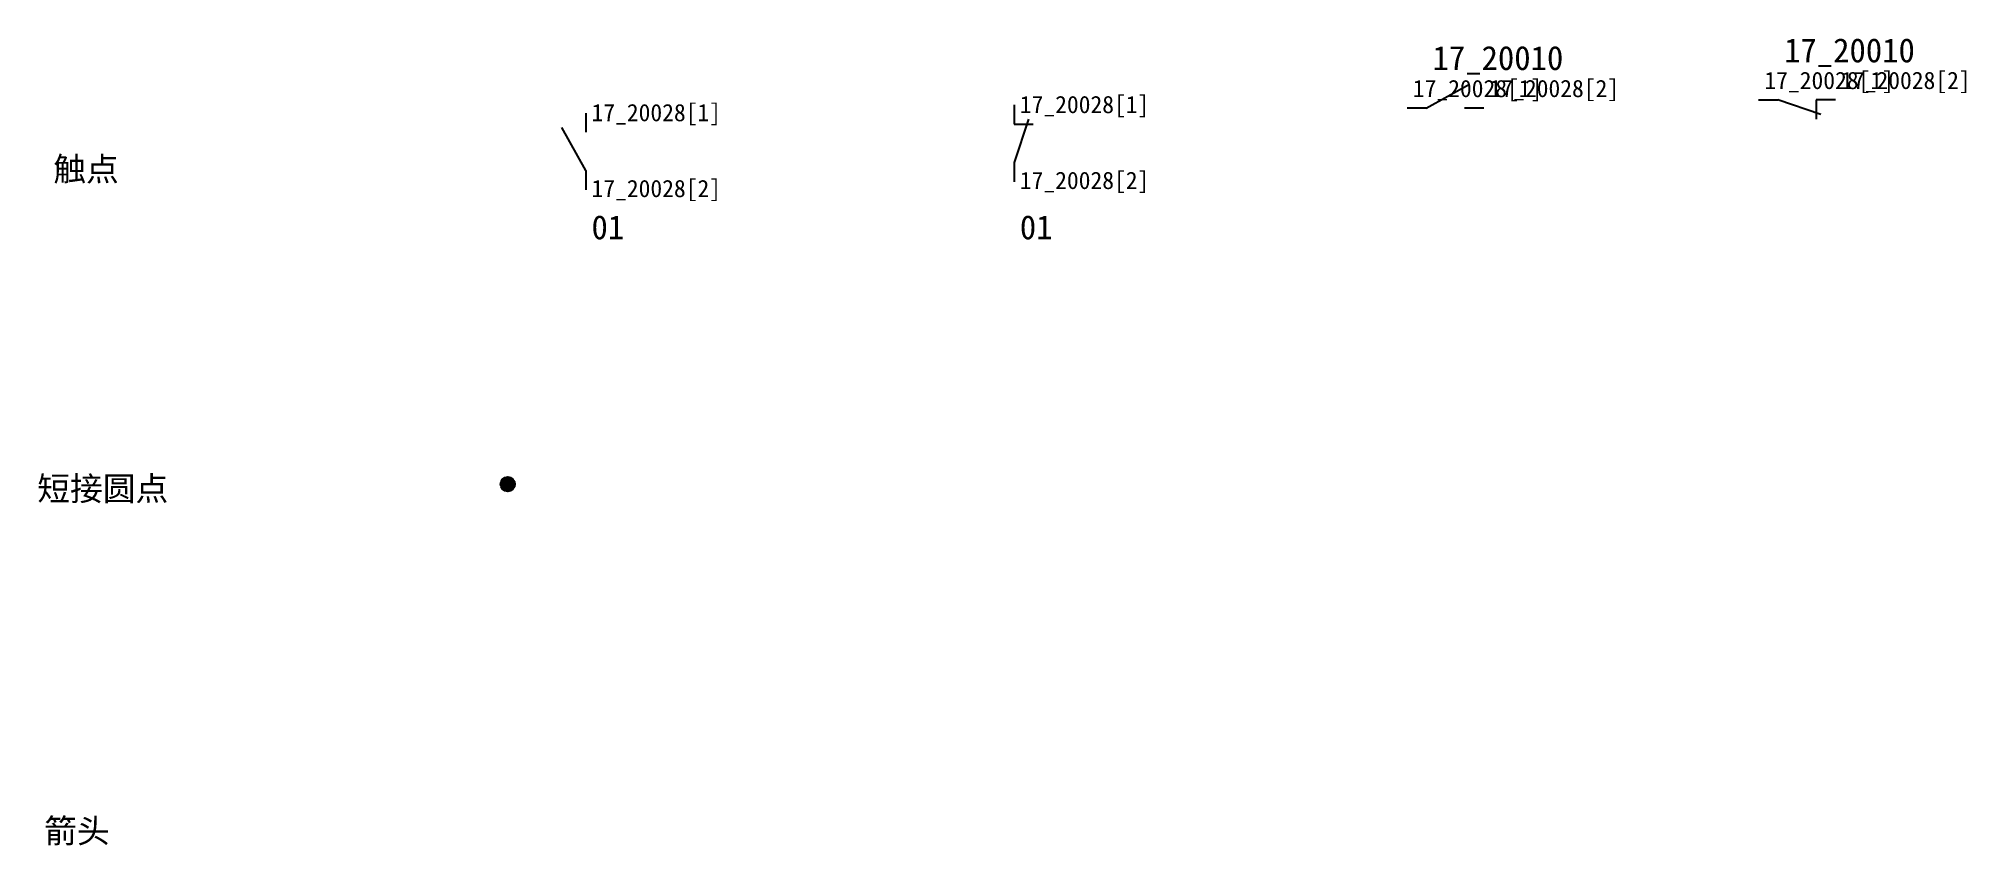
# Model space of a CAD drawing. Header units: millimetres. Extents: x 914 to 910632, y -176 to 682692.
# Drawn here: x 916.4 to 1055.6, y 2792.4 to 2850.7 of the extents above; entities that cross this region are included whole.
import ezdxf
from ezdxf.enums import TextEntityAlignment as Align

# ---------------------------------------------------------------- set-up
doc = ezdxf.new("R2010")
doc.units = ezdxf.units.MM
doc.layers.add('EPLAN311', color=1, linetype='Continuous', lineweight=25)
doc.styles.add('宋体', font='')
doc.styles.get('宋体').set_extended_font_data('宋体')

msp = doc.modelspace()

# ---------------------------------------------------------------- texts
at = {"char_height": 1.7325, "attachment_point": 1, "style": '宋体'}
for s, insert in [('触点', (917.422, 2842.105)), ('短接圆点', (916.268, 2819.031)), ('箭头', (916.76, 2794.314))]:
    msp.add_mtext_dynamic_manual_height_columns(s, width=16.9916, gutter_width=12.5, heights=[0], dxfattribs=dict(at, insert=insert))
at = {"color": 5, "style": '宋体'}
for p in [(1026.466, 2849.259), (1051.853, 2849.811)]:
    msp.add_attdef('17_20010', text='17_20010', height=1.736, dxfattribs=at).set_placement(p, align=Align.MIDDLE_RIGHT)
at = {"color": 0, "style": '宋体'}
for tag, text, p in [('17_20028[1]', '17_20028[1]', (1015.598, 2846.055)), ('17_20028[2]', '17_20028[2]', (1021.141, 2846.058)), ('17_20028[1]', '17_20028[1]', (1040.985, 2846.639)), ('17_20028[2]', '17_20028[2]', (1046.527, 2846.641)), ('17_20028[1]', '17_20028[1]', (956.287, 2844.314)), ('17_20028[1]', '17_20028[1]', (987.217, 2844.9))]:
    msp.add_attdef(tag, text=text, height=1.24989, dxfattribs=at).set_placement(p, align=Align.BOTTOM_LEFT)
for p in [(956.287, 2840.46), (987.217, 2841.046)]:
    msp.add_attdef('17_20028[2]', text='17_20028[2]', height=1.24989, dxfattribs=at).set_placement(p, align=Align.TOP_LEFT)
at = {"color": 5, "style": '宋体'}
for p in [(956.287, 2836.167), (987.217, 2836.167)]:
    msp.add_attdef('01', p, '17_20010', height=1.736, dxfattribs=at)

# ---------------------------------------------------------------- hatches: boundary and pattern name
at = {"layer": 'EPLAN311', "linetype": 'Continuous', "ltscale": 4}
h = msp.add_hatch(color=1, dxfattribs=at)
edge = h.paths.add_edge_path()
edge.add_arc((950.236, 2818.484), 0.52, 0, 360)

# ---------------------------------------------------------------- linework, layer by layer
at = {"color": 5, "linetype": 'Continuous', "ltscale": 4}
for p, q in [((1016.568, 2845.64), (1019.687, 2847.372)), ((1045.072, 2845.186), (1041.953, 2846.226)), ((1044.725, 2846.226), (1044.725, 2844.84)), ((987.84, 2844.83), (986.801, 2841.712)), ((987.84, 2844.83), (986.801, 2841.712)), ((986.801, 2844.484), (988.187, 2844.484)), ((986.801, 2844.484), (988.187, 2844.484)), ((955.874, 2841.127), (954.141, 2844.246)), ((955.874, 2841.127), (954.141, 2844.246))]:
    msp.add_line(p, q, dxfattribs=at)
at = {"color": 5, "linetype": 'Continuous'}
for p, q in [((986.801, 2845.87), (986.801, 2844.484)), ((986.801, 2845.87), (986.801, 2844.484)), ((1041.955, 2846.223), (1040.569, 2846.223)), ((1046.111, 2846.226), (1044.725, 2846.226)), ((955.872, 2845.284), (955.872, 2843.898)), ((955.872, 2845.284), (955.872, 2843.898)), ((1016.568, 2845.64), (1015.182, 2845.64)), ((1020.725, 2845.642), (1019.339, 2845.642)), ((986.803, 2841.713), (986.803, 2840.327)), ((986.803, 2841.713), (986.803, 2840.327)), ((955.874, 2841.127), (955.874, 2839.741)), ((955.874, 2841.127), (955.874, 2839.741))]:
    msp.add_line(p, q, dxfattribs=at)
at = {"layer": 'EPLAN311', "color": 1, "linetype": 'Continuous', "ltscale": 4}
msp.add_circle((950.236, 2818.484), 0.52, dxfattribs=at)

msp.set_redraw_order([(e.dxf.handle, doc.entitydb.next_handle()) for e in msp.query("TEXT MTEXT ATTDEF DIMENSION ARC_DIMENSION")])  # texts and dimensions are drawn at this point

doc.saveas('drawing.dxf')
